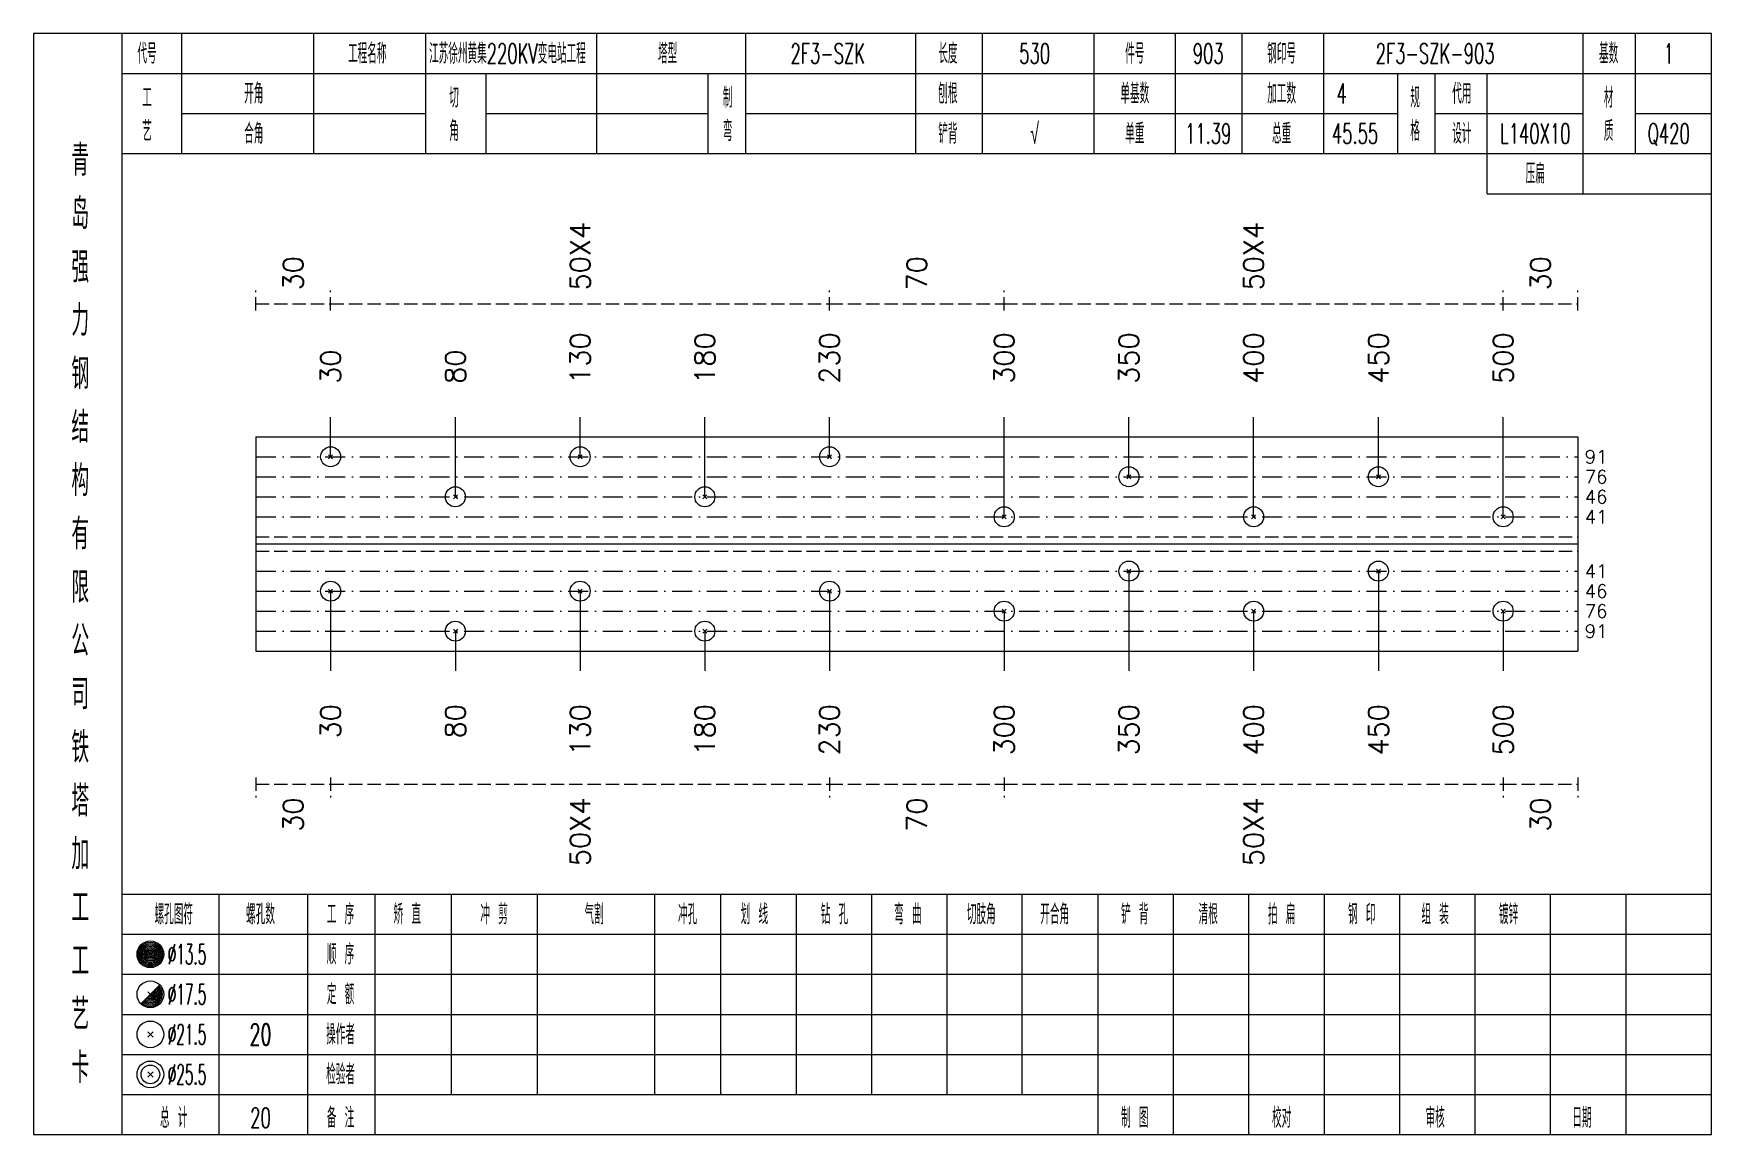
# Model space of a CAD drawing. Extents: x 0 to 4623, y -1159 to 4890.
# Drawn here: x 3736.8 to 3988.2, y 1125 to 1290 of the extents above; entities that cross this region are included whole.
import ezdxf
from ezdxf.enums import TextEntityAlignment as Align

# ---------------------------------------------------------------- set-up
doc = ezdxf.new("R2010")
doc.units = 0
doc.header["$MEASUREMENT"] = 0
doc.linetypes.add('一点画线', pattern=[5.2, 3, -1, 0.2, -1])
doc.linetypes.add('虚线', pattern=[2.75, 2, -0.75])
doc.layers.get('0').update_dxf_attribs({"linetype": 'CONTINUOUS', "lineweight": 25})
for name, color, linetype, lineweight in [('1', 7, 'CONTINUOUS', 25), ('4', 7, 'CONTINUOUS', 25), ('5', 7, 'CONTINUOUS', 25)]:
    doc.layers.add(name, color=color, linetype=linetype, lineweight=lineweight)
doc.styles.get("Standard").update_dxf_attribs({"font": 'simplex.shx', "width": 0.7, "height": 3, "bigfont": 'gbhzfs.shx'})

msp = doc.modelspace()

# ---------------------------------------------------------------- texts
at = {"color": 8, "linetype": 'Continuous', "lineweight": 9}
for s, p in [('50X4', (3818.691, 1251.5)), ('50X4', (3919.609, 1251.5)), ('30', (3775.707, 1251.5)), ('70', (3869.15, 1251.5)), ('30', (3962.593, 1251.5))]:
    msp.add_text(s, height=3, rotation=90, dxfattribs=at).set_placement(p, align=Align.MIDDLE_LEFT)
at = {"color": 7, "linetype": 'Continuous', "lineweight": 13}
for s, p in [('130', (3818.691, 1237.5)), ('180', (3837.379, 1237.5)), ('230', (3856.068, 1237.5)), ('300', (3882.232, 1237.5)), ('350', (3900.921, 1237.5)), ('400', (3919.609, 1237.5)), ('450', (3938.298, 1237.5)), ('500', (3956.987, 1237.5)), ('30', (3781.313, 1237.5)), ('80', (3800.002, 1237.5))]:
    msp.add_text(s, height=3, rotation=90, dxfattribs=at).set_placement(p, align=Align.MIDDLE_LEFT)
for s, p in [('91', (3969.2, 1226.571)), ('76', (3969.2, 1223.571)), ('46', (3969.2, 1220.571)), ('41', (3969.2, 1217.571)), ('41', (3969.2, 1209.429)), ('46', (3969.2, 1206.429)), ('76', (3969.2, 1203.429)), ('91', (3969.2, 1200.429))]:
    msp.add_text(s, height=2, dxfattribs=at).set_placement(p, align=Align.MIDDLE_LEFT)
at = {"color": 8, "linetype": 'Continuous', "lineweight": 9}
for s, p in [('30', (3775.707, 1175.5)), ('50X4', (3818.691, 1175.5)), ('70', (3869.15, 1175.5)), ('50X4', (3919.609, 1175.5)), ('30', (3962.593, 1175.5))]:
    msp.add_text(s, height=3, rotation=90, dxfattribs=at).set_placement(p, align=Align.MIDDLE_RIGHT)
at = {"layer": '1', "color": 7, "linetype": 'Continuous', "lineweight": 13}
for s, p in [('30', (3781.313, 1189.5)), ('80', (3800.002, 1189.5)), ('130', (3818.691, 1189.5)), ('180', (3837.379, 1189.5)), ('230', (3856.068, 1189.5)), ('300', (3882.232, 1189.5)), ('350', (3900.921, 1189.5)), ('400', (3919.609, 1189.5)), ('450', (3938.298, 1189.5)), ('500', (3956.987, 1189.5))]:
    msp.add_text(s, height=3, rotation=90, dxfattribs=at).set_placement(p, align=Align.MIDDLE_RIGHT)
at = {"layer": '4', "color": 1, "linetype": 'Continuous', "lineweight": 13}
for s, height, width, p in [('代号', 3, 0.6, (3753.8, 1287)), ('工程名称', 3, 0.6, (3786.8, 1287)), ('江苏徐州黄集220KV变电站工程', 3, 0.6, (3807.8, 1287)), ('塔型', 3, 0.6, (3831.8, 1287)), ('2F3-SZK', 3, 0.6, (3855.8, 1287)), ('长度', 3, 0.6, (3873.8, 1287)), ('530', 3, 0.6, (3886.8, 1287)), ('件号', 3, 0.6, (3901.8, 1287)), ('903', 3, 0.6, (3912.8, 1287)), ('钢印号', 3, 0.6, (3923.8, 1287)), ('2F3-SZK-903', 3, 0.6, (3946.8, 1287)), ('基数', 3, 0.6, (3972.8, 1287)), ('1', 3, 0.6, (3981.8, 1287)), ('开角', 3, 0.6, (3769.8, 1281)), ('制', 3, 0.6, (3840.8, 1280.4)), ('刨根', 3, 0.6, (3873.8, 1281)), ('单基数', 3, 0.6, (3901.8, 1281)), ('加工数', 3, 0.6, (3923.8, 1281)), ('4', 3, 0.6, (3932.8, 1281)), ('规', 3, 0.6, (3943.8, 1280.4)), ('代用', 3, 0.6, (3950.8, 1281)), ('材', 3, 0.6, (3972.8, 1280.4)), ('工', 3, 0.6, (3753.8, 1280.4)), ('切', 3, 0.6, (3799.8, 1280.4)), ('艺', 3, 0.6, (3753.8, 1275.4)), ('角', 3, 0.6, (3799.8, 1275.4)), ('弯', 3, 0.6, (3840.8, 1275.4)), ('格', 3, 0.6, (3943.8, 1275.4)), ('质', 3, 0.6, (3972.8, 1275.4)), ('合角', 3, 0.6, (3769.8, 1275)), ('铲背', 3, 0.6, (3873.8, 1275)), ('√', 3, 0.6, (3886.8, 1275)), ('单重', 3, 0.6, (3901.8, 1275)), ('11.39', 3, 0.6, (3912.8, 1275)), ('总重', 3, 0.6, (3923.8, 1275)), ('45.55', 3, 0.6, (3934.8, 1275)), ('设计', 3, 0.6, (3950.8, 1275)), ('L140X10', 3, 0.6, (3961.8, 1275)), ('Q420', 3, 0.6, (3981.8, 1275)), ('青', 4.6, 0.8, (3743.8, 1271)), ('压扁', 3, 0.6, (3961.8, 1269)), ('岛', 4.6, 0.8, (3743.8, 1263)), ('强', 4.6, 0.8, (3743.8, 1255)), ('力', 4.6, 0.8, (3743.8, 1247)), ('钢', 4.6, 0.8, (3743.8, 1239)), ('结', 4.6, 0.8, (3743.8, 1231)), ('构', 4.6, 0.8, (3743.8, 1223)), ('有', 4.6, 0.8, (3743.8, 1215)), ('限', 4.6, 0.8, (3743.8, 1207)), ('公', 4.6, 0.8, (3743.8, 1199)), ('司', 4.6, 0.8, (3743.8, 1191)), ('铁', 4.6, 0.8, (3743.8, 1183)), ('塔', 4.6, 0.8, (3743.8, 1175)), ('加', 4.6, 0.8, (3743.8, 1167)), ('工', 4.6, 0.8, (3743.8, 1159)), ('螺孔图符', 3, 0.6, (3757.8, 1158)), ('螺孔数', 3, 0.6, (3770.8, 1158)), ('工 序', 3, 0.6, (3782.8, 1158)), ('矫 直', 3, 0.6, (3792.8, 1158)), ('冲 剪', 3, 0.6, (3805.8, 1158)), ('气割', 3, 0.6, (3820.8, 1158)), ('冲孔', 3, 0.6, (3834.8, 1158)), ('划 线', 3, 0.6, (3844.8, 1158)), ('钻 孔', 3, 0.6, (3856.8, 1158)), ('弯 曲', 3, 0.6, (3867.8, 1158)), ('切肢角', 3, 0.6, (3878.8, 1158)), ('开合角', 3, 0.6, (3889.8, 1158)), ('铲 背', 3, 0.6, (3901.8, 1158)), ('清根', 3, 0.6, (3912.8, 1158)), ('拍 扁', 3, 0.6, (3923.8, 1158)), ('钢 印', 3, 0.6, (3935.8, 1158)), ('组 装', 3, 0.6, (3946.8, 1158)), ('镀锌', 3, 0.6, (3957.8, 1158)), ('工', 4.6, 0.8, (3743.8, 1151)), ('%%C13.5', 3, 0.5, (3759.8, 1152)), ('顺 序', 3, 0.6, (3782.8, 1152)), ('%%C17.5', 3, 0.5, (3759.8, 1146)), ('定 额', 3, 0.6, (3782.8, 1146)), ('艺', 4.6, 0.8, (3743.8, 1143)), ('%%C21.5', 3, 0.5, (3759.8, 1140)), ('20', 3.2, 0.6, (3770.8, 1140)), ('操作者', 3, 0.6, (3782.8, 1140)), ('卡', 4.6, 0.8, (3743.8, 1135)), ('%%C25.5', 3, 0.5, (3759.8, 1134)), ('检验者', 3, 0.6, (3782.8, 1134)), ('总 计', 3, 0.6, (3757.8, 1127.5)), ('20', 3, 0.6, (3770.8, 1127.5)), ('备 注', 3, 0.6, (3782.8, 1127.5)), ('制 图', 3, 0.6, (3901.8, 1127.5)), ('校对', 3, 0.6, (3923.8, 1127.5)), ('审核', 3, 0.6, (3946.8, 1127.5)), ('日期', 3, 0.6, (3968.8, 1127.5))]:
    msp.add_text(s, height=height, dxfattribs=dict(at, width=width)).set_placement(p, align=Align.MIDDLE_CENTER)

# ---------------------------------------------------------------- blocks, each defined once
blk = doc.blocks.new('孔21.5')
at = {"layer": '5', "color": 7, "linetype": 'Continuous', "lineweight": 13}
for p, q in [((-0.2, -0.2), (0.2, 0.2)), ((-0.2, 0.2), (0.2, -0.2))]:
    blk.add_line(p, q, dxfattribs=at)
blk.add_circle((0, 0), 1, dxfattribs=at)

# ---------------------------------------------------------------- linework, layer by layer
at = {"color": 8, "linetype": '虚线', "lineweight": 9}
for p, q in [((3770.1, 1248.5), (3770.1, 1251.5)), ((3770.1, 1249.5), (3781.313, 1249.5)), ((3781.313, 1248.5), (3781.313, 1251.5)), ((3781.313, 1248.5), (3781.313, 1251.5)), ((3781.313, 1249.5), (3856.068, 1249.5)), ((3856.068, 1248.5), (3856.068, 1251.5)), ((3856.068, 1248.5), (3856.068, 1251.5)), ((3856.068, 1249.5), (3882.232, 1249.5)), ((3882.232, 1248.5), (3882.232, 1251.5)), ((3882.232, 1248.5), (3882.232, 1251.5)), ((3882.232, 1249.5), (3956.987, 1249.5)), ((3956.987, 1248.5), (3956.987, 1251.5)), ((3956.987, 1248.5), (3956.987, 1251.5)), ((3956.987, 1249.5), (3968.2, 1249.5)), ((3968.2, 1248.5), (3968.2, 1251.5)), ((3770.1, 1178.5), (3770.1, 1175.5)), ((3770.1, 1177.5), (3781.313, 1177.5)), ((3781.313, 1178.5), (3781.313, 1175.5)), ((3781.313, 1178.5), (3781.313, 1175.5)), ((3781.313, 1177.5), (3856.068, 1177.5)), ((3856.068, 1178.5), (3856.068, 1175.5)), ((3856.068, 1178.5), (3856.068, 1175.5)), ((3856.068, 1177.5), (3882.232, 1177.5)), ((3882.232, 1178.5), (3882.232, 1175.5)), ((3882.232, 1178.5), (3882.232, 1175.5)), ((3882.232, 1177.5), (3956.987, 1177.5)), ((3956.987, 1178.5), (3956.987, 1175.5)), ((3956.987, 1178.5), (3956.987, 1175.5)), ((3956.987, 1177.5), (3968.2, 1177.5)), ((3968.2, 1178.5), (3968.2, 1175.5))]:
    msp.add_line(p, q, dxfattribs=at)
at = {"color": 7, "linetype": 'Continuous', "lineweight": 13}
for p, q in [((3781.313, 1226.571), (3781.313, 1232.5)), ((3800.002, 1220.571), (3800.002, 1232.5)), ((3818.691, 1226.571), (3818.691, 1232.5)), ((3837.379, 1220.571), (3837.379, 1232.5)), ((3856.068, 1226.571), (3856.068, 1232.5)), ((3882.232, 1217.571), (3882.232, 1232.5)), ((3900.921, 1223.571), (3900.921, 1232.5)), ((3919.609, 1217.571), (3919.609, 1232.5)), ((3938.298, 1223.571), (3938.298, 1232.5)), ((3956.987, 1217.571), (3956.987, 1232.5)), ((3900.921, 1209.429), (3900.921, 1194.5)), ((3938.298, 1209.429), (3938.298, 1194.5)), ((3781.313, 1206.429), (3781.313, 1194.5)), ((3818.691, 1206.429), (3818.691, 1194.5)), ((3856.068, 1206.429), (3856.068, 1194.5)), ((3882.232, 1203.429), (3882.232, 1194.5)), ((3919.609, 1203.429), (3919.609, 1194.5)), ((3956.987, 1203.429), (3956.987, 1194.5)), ((3800.002, 1200.429), (3800.002, 1194.5)), ((3837.379, 1200.429), (3837.379, 1194.5))]:
    msp.add_line(p, q, dxfattribs=at)
at = {"color": 7, "linetype": 'Continuous', "lineweight": 18}
for p, q in [((3770.1, 1229.571), (3770.1, 1197.429)), ((3770.1, 1229.571), (3968.2, 1229.571)), ((3968.2, 1229.571), (3968.2, 1197.429)), ((3770.1, 1213.5), (3968.2, 1213.5))]:
    msp.add_line(p, q, dxfattribs=at)
at = {"color": 3, "linetype": '一点画线', "lineweight": 13}
for p, q in [((3770.1, 1226.571), (3968.2, 1226.571)), ((3770.1, 1223.571), (3968.2, 1223.571)), ((3770.1, 1220.571), (3968.2, 1220.571)), ((3770.1, 1217.571), (3968.2, 1217.571)), ((3770.1, 1209.429), (3968.2, 1209.429)), ((3770.1, 1206.429), (3968.2, 1206.429)), ((3770.1, 1203.429), (3968.2, 1203.429)), ((3770.1, 1200.429), (3968.2, 1200.429))]:
    msp.add_line(p, q, dxfattribs=at)
at = {"color": 1, "linetype": '虚线', "lineweight": 18}
for p, q in [((3770.1, 1214.571), (3968.2, 1214.571)), ((3770.1, 1212.429), (3968.2, 1212.429))]:
    msp.add_line(p, q, dxfattribs=at)
at = {"layer": '1', "color": 7, "linetype": 'Continuous', "lineweight": 18}
msp.add_line((3770.1, 1197.429), (3968.2, 1197.429), dxfattribs=at)
at = {"layer": '4', "color": 1, "linetype": 'Continuous', "lineweight": 18}
for p, q in [((3750.1, 1125), (3750.1, 1290)), ((3759, 1272), (3759, 1290)), ((3778.8, 1272), (3778.8, 1290)), ((3795.6, 1272), (3795.6, 1290)), ((3821.2, 1272), (3821.2, 1290)), ((3843.5, 1272), (3843.5, 1290)), ((3869, 1272), (3869, 1290)), ((3879, 1272), (3879, 1290)), ((3895.7, 1272), (3895.7, 1290)), ((3907.9, 1272), (3907.9, 1290)), ((3917.9, 1272), (3917.9, 1290)), ((3930.1, 1272), (3930.1, 1290)), ((3969, 1266), (3969, 1290)), ((3976.8, 1272), (3976.8, 1290)), ((3750.1, 1284), (3988.2, 1284)), ((3804.6, 1272), (3804.6, 1284)), ((3837.9, 1272), (3837.9, 1284)), ((3941.2, 1272), (3941.2, 1284)), ((3946.8, 1272), (3946.8, 1284)), ((3954.6, 1266), (3954.6, 1284)), ((3759, 1278), (3795.6, 1278)), ((3804.6, 1278), (3837.9, 1278)), ((3843.5, 1278), (3941.2, 1278)), ((3946.8, 1278), (3969, 1278)), ((3976.8, 1278), (3988.2, 1278)), ((3750.1, 1272), (3988.2, 1272)), ((3954.6, 1266), (3988.2, 1266)), ((3750.1, 1161), (3988.2, 1161)), ((3764.6, 1125), (3764.6, 1161)), ((3777.9, 1125), (3777.9, 1161)), ((3788, 1125), (3788, 1161)), ((3799.4, 1131), (3799.4, 1161)), ((3812.3, 1131), (3812.3, 1161)), ((3829.9, 1131), (3829.9, 1161)), ((3839.8, 1131), (3839.8, 1161)), ((3851.1, 1131), (3851.1, 1161)), ((3862.4, 1131), (3862.4, 1161)), ((3873.7, 1131), (3873.7, 1161)), ((3884.9, 1131), (3884.9, 1161)), ((3896.3, 1131), (3896.3, 1161)), ((3907.6, 1131), (3907.6, 1161)), ((3918.9, 1131), (3918.9, 1161)), ((3930.2, 1131), (3930.2, 1161)), ((3941.5, 1131), (3941.5, 1161)), ((3952.8, 1131), (3952.8, 1161)), ((3964.1, 1131), (3964.1, 1161)), ((3975.4, 1131), (3975.4, 1161)), ((3750.1, 1155), (3988.2, 1155)), ((3750.1, 1149), (3988.2, 1149)), ((3750.1, 1143), (3988.2, 1143)), ((3750.1, 1137), (3988.2, 1137)), ((3750.1, 1131), (3988.2, 1131)), ((3896.3, 1125), (3896.3, 1131)), ((3907.6, 1125), (3907.6, 1131)), ((3918.9, 1125), (3918.9, 1131)), ((3930.2, 1125), (3930.2, 1131)), ((3941.5, 1125), (3941.5, 1131)), ((3952.8, 1125), (3952.8, 1131)), ((3964.1, 1125), (3964.1, 1131)), ((3975.4, 1125), (3975.4, 1131))]:
    msp.add_line(p, q, dxfattribs=at)
at = {"layer": '4', "color": 7, "linetype": 'Continuous', "lineweight": 13}
for p, q in [((3754.1, 1151.8), (3754.5, 1152.2)), ((3754.5, 1151.8), (3754.1, 1152.2)), ((3752.886, 1144.586), (3755.714, 1147.414)), ((3753.9, 1146.4), (3754.7, 1145.6)), ((3753.9, 1139.6), (3754.7, 1140.4)), ((3753.9, 1140.4), (3754.7, 1139.6)), ((3753.9, 1133.6), (3754.7, 1134.4)), ((3753.9, 1134.4), (3754.7, 1133.6))]:
    msp.add_line(p, q, dxfattribs=at)
at = {"layer": '4', "color": 1, "linetype": 'Continuous', "lineweight": 18}
msp.add_lwpolyline([(3736.8, 1290), (3736.8, 1125), (3988.2, 1125), (3988.2, 1290)], close=True, dxfattribs=at)
at = {"layer": '4', "color": 7, "linetype": 'Continuous', "lineweight": 13}
for centre, radius in [((3754.3, 1152), 2), ((3754.3, 1152), 1.8), ((3754.3, 1152), 1.6), ((3754.3, 1152), 1.4), ((3754.3, 1152), 1.2), ((3754.3, 1152), 1), ((3754.3, 1152), 0.8), ((3754.3, 1152), 0.6), ((3754.3, 1152), 0.4), ((3754.3, 1152), 0.2), ((3754.3, 1146), 2), ((3754.3, 1140), 2), ((3754.3, 1134), 2), ((3754.3, 1134), 1.4)]:
    msp.add_circle(centre, radius, dxfattribs=at)
for radius in [1.8, 1.6, 1.4, 1.2, 1, 0.8, 0.6, 0.4, 0.2]:
    msp.add_arc((3754.3, 1146), radius, 225, 45, dxfattribs=at)

# ---------------------------------------------------------------- block references
at = {"color": 7, "linetype": 'Continuous', "lineweight": 13, "xscale": 1.5, "yscale": 1.5, "zscale": 1.5}
for p in [(3781.313, 1226.571), (3818.691, 1226.571), (3856.068, 1226.571), (3900.921, 1223.571), (3938.298, 1223.571), (3800.002, 1220.571), (3837.379, 1220.571), (3882.232, 1217.571), (3919.609, 1217.571), (3956.987, 1217.571)]:
    msp.add_blockref('孔21.5', p, dxfattribs=at)
at = {"layer": '1', "color": 7, "linetype": 'Continuous', "lineweight": 13, "xscale": 1.5, "yscale": 1.5, "zscale": 1.5}
for p in [(3900.921, 1209.429), (3938.298, 1209.429), (3781.313, 1206.429), (3818.691, 1206.429), (3856.068, 1206.429), (3882.232, 1203.429), (3919.609, 1203.429), (3956.987, 1203.429), (3800.002, 1200.429), (3837.379, 1200.429)]:
    msp.add_blockref('孔21.5', p, dxfattribs=at)

msp.set_redraw_order([(e.dxf.handle, doc.entitydb.next_handle()) for e in msp.query("TEXT MTEXT ATTDEF DIMENSION ARC_DIMENSION")])  # texts and dimensions are drawn at this point

doc.saveas('drawing.dxf')
